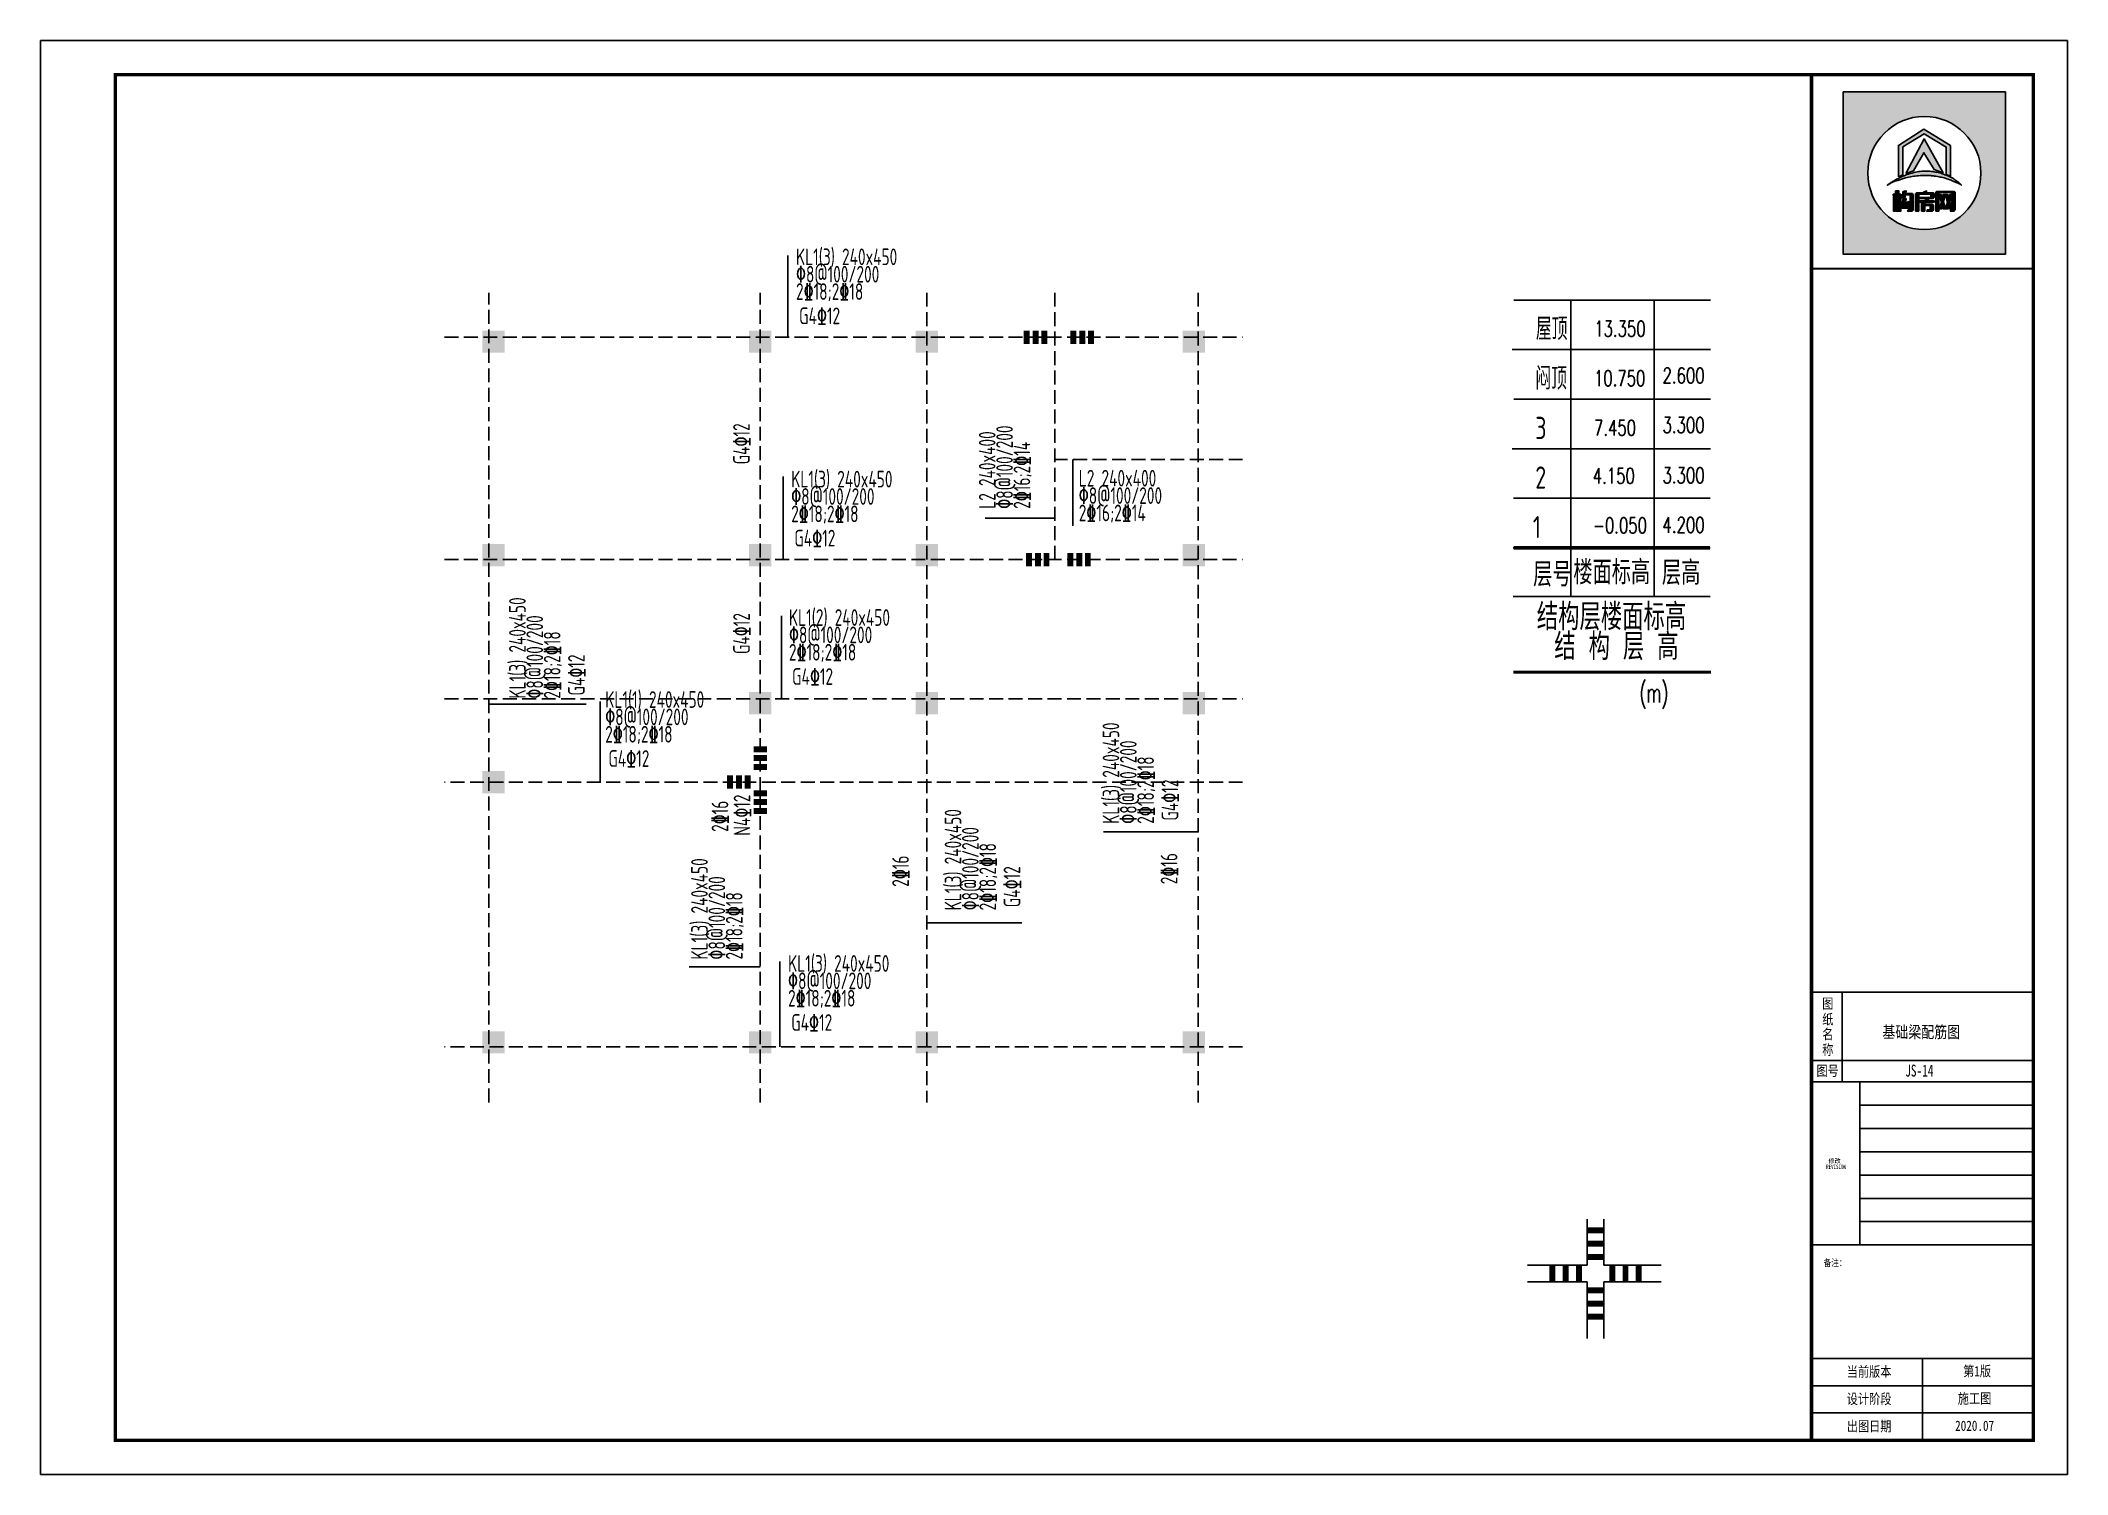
# Model space of a CAD drawing. Header units: millimetres. Extents: x -807114 to 558292, y -468455 to -61603.
# Drawn here: x 113892 to 150358, y -254641 to -228857 of the extents above; entities that cross this region are included whole.
import ezdxf
from ezdxf.enums import TextEntityAlignment as Align

# ---------------------------------------------------------------- set-up
doc = ezdxf.new("R2010")
doc.units = ezdxf.units.MM
doc.header["$LTSCALE"] = 1000
for name, pattern in [('3', [5, 3, -2]), ('DASH', [0.35, 0.25, -0.1]), ('DASHED', [19.05, 12.7, -6.35])]:
    doc.linetypes.add(name, pattern=pattern)
for name, color, linetype in [('BEAM', 4, 'DASHED'), ('PUB_TAB', 117, 'Continuous'), ('PUB_TEXT', 3, 'Continuous'), ('PUB_TITLE', 4, 'Continuous'), ('S_BEAMDIMMASS', 2, 'Continuous'), ('text1', 22, 'Continuous'), ('YHJ_图名', 7, 'Continuous'), ('建-文字', 7, 'Continuous'), ('建-轴', 1, 'Continuous')]:
    doc.layers.add(name, color=color, linetype=linetype)
doc.layers.add('YHG_表格', color=3, linetype='Continuous', lineweight=18)
doc.styles.add('_SIMPLEX', font='txt.shx', dxfattribs={"width": 0.8, "bigfont": 'hztxt.shx'})
doc.styles.add('TSSD_Rein', font='Tssdeng.shx', dxfattribs={"width": 0.7, "bigfont": 'hztxt.shx'})
doc.styles.add('uni-黑体', font='simhei.ttf')
doc.styles.add('ZDBOX', font='simsun.ttc', dxfattribs={"width": 0.7})
doc.styles.add('双线', font='tssdeng2.shx', dxfattribs={"width": 0.75, "bigfont": 'tssdchn.shx'})
doc.styles.add('宋体', font='simsun.ttc', dxfattribs={"width": 0.8})

msp = doc.modelspace()

# ---------------------------------------------------------------- texts
at = {"style": 'TSSD_Rein', "width": 0.7}
for s, p in [('G4%%13112', (126652.1, -236477.9)), ('G4%%13112', (126653.1, -239889.5)), ('N4%%13112', (126661.9, -243155.2))]:
    msp.add_text(s, height=300, rotation=90, dxfattribs=at).set_placement(p)
for p in [(126355.7, -243088), (129603.3, -244074.7), (134435.4, -244029.1)]:
    msp.add_text('2%%13216', height=300, rotation=90, dxfattribs=at).set_placement(p, align=Align.BOTTOM_LEFT)
at = {"style": 'ZDBOX', "width": 0.8}
for s, height, p in [('图', 184.2, (146046.3, -246175.1)), ('纸', 184.2, (146046.3, -246452.9)), ('名', 184.2, (146046.3, -246721.3)), ('称', 184.2, (146046.3, -247003.6)), ('图号', 184.17, (146042.6, -247383.5)), ('备注：', 122.78, (146177.6, -250830.7))]:
    msp.add_text(s, height=height, dxfattribs=at).set_placement(p, align=Align.MIDDLE)
for s, p in [('当前版本', (146387.3, -252883.6)), ('第1版', (148480.8, -252875.2)), ('设计阶段', (146387.3, -253374.8)), ('施工图', (148384.6, -253366.3)), ('出图日期', (146387.3, -253865.9)), ('2020.07', (148336.5, -253857.5))]:
    msp.add_text(s, height=184.17, dxfattribs=at).set_placement(p)
at = {"layer": 'PUB_TAB', "color": 7, "style": '_SIMPLEX', "width": 0.7}
for s, p in [('13.350', (141844.8, -234179.1)), ('10.750', (141839.9, -235070)), ('2.600', (143073.2, -235020.6)), ('7.450', (141839.9, -235960.9)), ('3.300', (143073.2, -235911.5)), ('4.150', (141818.8, -236824.7)), ('3.300', (143073.2, -236815.7)), ('-0.050', (141818.8, -237715.6)), ('4.200', (143073.2, -237706.6))]:
    msp.add_text(s, height=280, dxfattribs=at).set_placement(p)
at = {"layer": 'PUB_TEXT', "color": 8, "style": '宋体'}
msp.add_text('修改', height=78.05, dxfattribs=at).set_placement((146058.8, -249042.7))
at = {"layer": 'PUB_TEXT', "color": 8, "style": '宋体', "width": 0.7}
msp.add_text('REVISION', height=78.05, dxfattribs=at).set_placement((146016.2, -249170.8), align=Align.BOTTOM_LEFT)
at = {"layer": 'S_BEAMDIMMASS', "style": 'TSSD_Rein', "width": 0.7}
for s, p in [('KL1(3) 240x450', (127482.6, -232985.8)), ('%%1308@100/200', (127482.6, -233298.3)), ('2%%13218;2%%13218', (127482.6, -233610.8)), ('KL1(3) 240x450', (127396.8, -236983.1)), ('L2 240x400', (132570.6, -236966.5)), ('%%1308@100/200', (127396.8, -237295.6)), ('%%1308@100/200', (132570.6, -237279)), ('2%%13218;2%%13218', (127396.8, -237608.1)), ('2%%13216;2%%13214', (132570.6, -237591.5)), ('KL1(2) 240x450', (127355.9, -239471.6)), ('%%1308@100/200', (127355.9, -239784.1)), ('2%%13218;2%%13218', (127355.9, -240096.6)), ('KL1(1) 240x450', (124050.7, -240946.2)), ('%%1308@100/200', (124050.7, -241258.7)), ('2%%13218;2%%13218', (124050.7, -241571.2)), ('KL1(3) 240x450', (127340.4, -245692.8)), ('%%1308@100/200', (127340.4, -246005.3)), ('2%%13218;2%%13218', (127340.4, -246317.8))]:
    msp.add_text(s, height=300, dxfattribs=at).set_placement(p, align=Align.BOTTOM_LEFT)
for p in [(127539.6, -233957), (127453.8, -237954.3), (127412.9, -240442.9), (124107.7, -241917.5), (127397.3, -246664)]:
    msp.add_text('G4%%13112', height=300, dxfattribs=at).set_placement(p)
for s, p in [('L2 240x400', (131163, -237277.2)), ('%%1308@100/200', (131475.5, -237277.2)), ('2%%13216;2%%13214', (131788, -237277.2)), ('KL1(3) 240x450', (122711.2, -240691.2)), ('%%1308@100/200', (123023.7, -240691.2)), ('2%%13218;2%%13218', (123336.2, -240691.2)), ('KL1(3) 240x450', (133389.1, -242941.3)), ('%%1308@100/200', (133701.6, -242941.3)), ('2%%13218;2%%13218', (134014.1, -242941.3)), ('KL1(3) 240x450', (130547.8, -244498.8)), ('%%1308@100/200', (130860.3, -244498.8)), ('KL1(3) 240x450', (125986.1, -245382.9)), ('2%%13218;2%%13218', (131172.8, -244498.8)), ('%%1308@100/200', (126298.6, -245383)), ('2%%13218;2%%13218', (126611.1, -245383))]:
    msp.add_text(s, height=300, rotation=90, dxfattribs=at).set_placement(p, align=Align.BOTTOM_LEFT)
for p in [(123682.4, -240634.3), (134360.4, -242884.4), (131519.1, -244441.8)]:
    msp.add_text('G4%%13112', height=300, rotation=90, dxfattribs=at).set_placement(p)
at = {"layer": 'YHJ_图名', "color": 3}
for s, height, style, width, p in [('屋顶', 400, '双线', 0.75, (140793.2, -234241.9)), ('闷顶', 400, '双线', 0.75, (140783.5, -235132.7)), ('3', 400, '双线', 0.75, (140783.5, -236023.6)), ('2', 400, '双线', 0.75, (140783.5, -236914.5)), ('1', 400, '双线', 0.75, (140740.2, -237805.4)), ('层号', 432, 'TSSD_Rein', 0.8, (140744.5, -238673.5, 7182)), ('楼面标高', 432, 'TSSD_Rein', 0.8, (141468.4, -238636, 7980)), ('层高', 432, 'TSSD_Rein', 0.8, (143061.7, -238644.5, 7182)), ('结构层楼面标高', 480, 'TSSD_Rein', 0.8, (140810.4, -239460, 7980)), ('结 构 层 高', 480, 'TSSD_Rein', 0.8, (141125.6, -239995, 7980)), ('(m)', 346.71, '_SIMPLEX', 0.6, (142660, -240757.1))]:
    msp.add_text(s, height=height, dxfattribs=dict(at, style=style, width=width)).set_placement(p)
at = {"layer": '建-文字', "style": 'uni-黑体'}
for s, width, p in [('基础梁配筋图', 0.8, (147027.8, -246791.9)), ('JS-14', 0.7, (147438.4, -247486.4))]:
    msp.add_text(s, height=213.77, dxfattribs=dict(at, width=width)).set_placement(p)

# ---------------------------------------------------------------- blocks, each defined once
blk = doc.blocks.new('sadasfafa')
h = blk.add_hatch(color=252)
h.dxf.hatch_style = 1
h.paths.add_polyline_path([(1853311, -2488040), (1853311, -2490368), (1855639, -2490368), (1855639, -2488040)])
h.paths.add_polyline_path([(1855286, -2489204, 1), (1853664, -2489204, 1)], flags=16)
edge = h.paths.add_edge_path(flags=0)
edge.add_spline(control_points=[(1853945, -2489376), (1853935, -2489385), (1854022, -2489327), (1854064, -2489324), (1854178, -2489280), (1854273, -2489257), (1854375, -2489242), (1854470, -2489236), (1854555, -2489239), (1854630, -2489250), (1854700, -2489259), (1854781, -2489280), (1854854, -2489303), (1854917, -2489335), (1854967, -2489354), (1854993, -2489368), (1855014, -2489382), (1854982, -2489354), (1854965, -2489332), (1854910, -2489297), (1854854, -2489260), (1854784, -2489234), (1854713, -2489206), (1854640, -2489189), (1854569, -2489179), (1854497, -2489176), (1854414, -2489178), (1854321, -2489198), (1854229, -2489222), (1854147, -2489257), (1854080, -2489292), (1854021, -2489325), (1853977, -2489352), (1853953, -2489369), (1853945, -2489376)], knot_values=[0, 0, 0, 0, 114.670179, 423.637006, 763.89867, 1083.683754, 1343.405239, 1688.07646, 1952.326814, 2113.699055, 2375.693807, 2595.188681, 2872.839541, 3068.155951, 3238.592156, 3348.056762, 3361.095167, 3431.805845, 3527.265261, 3733.200323, 3952.805082, 4160.23278, 4398.128766, 4650.488133, 4837.16968, 5050.428326, 5308.684497, 5588.159898, 5913.430939, 6163.12325, 6398.139207, 6601.625078, 6772.549769, 6871.149972, 6871.149972, 6871.149972, 6871.149972], degree=3, periodic=1)
h.paths.add_polyline_path([(1854530, -2489580), (1854534, -2489580), (1854534, -2489603), (1854618, -2489603), (1854618, -2489621), (1854481, -2489621), (1854481, -2489650), (1854589, -2489650), (1854599, -2489656), (1854606, -2489666), (1854606, -2489733), (1854600, -2489742), (1854590, -2489750), (1854506, -2489750), (1854514, -2489740), (1854518, -2489731), (1854552, -2489731), (1854558, -2489728), (1854560, -2489721), (1854560, -2489675), (1854558, -2489670), (1854553, -2489667), (1854481, -2489667), (1854481, -2489750), (1854436, -2489750), (1854436, -2489626), (1854433, -2489621), (1854406, -2489621), (1854406, -2489603), (1854488, -2489603), (1854488, -2489590)], flags=0)
h.paths.add_polyline_path([(1854486, -2489468), (1854506, -2489461), (1854506, -2489485), (1854510, -2489489), (1854601, -2489489), (1854609, -2489494), (1854615, -2489502), (1854615, -2489556), (1854607, -2489564), (1854599, -2489569), (1854401, -2489569), (1854394, -2489573), (1854394, -2489750), (1854349, -2489750), (1854349, -2489504), (1854355, -2489495), (1854367, -2489489), (1854462, -2489489), (1854462, -2489474)], flags=0)
h.paths.add_polyline_path([(1854394, -2489554), (1854394, -2489512), (1854404, -2489506), (1854562, -2489506), (1854570, -2489513), (1854570, -2489554)], flags=0)
h.paths.add_polyline_path([(1854214, -2489569), (1854203, -2489632), (1854193, -2489683), (1854194, -2489689), (1854218, -2489689), (1854220, -2489683), (1854214, -2489633), (1854254, -2489614), (1854263, -2489686), (1854263, -2489700), (1854255, -2489709), (1854159, -2489709), (1854150, -2489702), (1854148, -2489692), (1854173, -2489569)], flags=0)
h.paths.add_polyline_path([(1854187, -2489466), (1854213, -2489458), (1854207, -2489496), (1854296, -2489496), (1854305, -2489498), (1854312, -2489505), (1854314, -2489513), (1854314, -2489733), (1854310, -2489741), (1854301, -2489750), (1854231, -2489750), (1854238, -2489741), (1854243, -2489730), (1854261, -2489730), (1854268, -2489727), (1854270, -2489720), (1854270, -2489531), (1854270, -2489526), (1854267, -2489521), (1854260, -2489516), (1854202, -2489516), (1854201, -2489534), (1854196, -2489558), (1854150, -2489558), (1854159, -2489535), (1854165, -2489504), (1854167, -2489471)], flags=0)
h.paths.add_polyline_path([(1854140, -2489544), (1854140, -2489750), (1854114, -2489750), (1854114, -2489544)], flags=0)
h.paths.add_polyline_path([(1854056, -2489544), (1854053, -2489750), (1854031, -2489750), (1854031, -2489544)], flags=0)
h.paths.add_polyline_path([(1854107, -2489459), (1854107, -2489508), (1854139, -2489508), (1854139, -2489527), (1854107, -2489527), (1854107, -2489750), (1854062, -2489750), (1854062, -2489527), (1854029, -2489527), (1854029, -2489508), (1854062, -2489508), (1854062, -2489459)], flags=0)
h.paths.add_polyline_path([(1854209, -2489211), (1854471, -2488714), (1854743, -2489200), (1854618, -2489155), (1854470, -2488913), (1854318, -2489172)], flags=0)
h.paths.add_polyline_path([(1854102, -2488808), (1854470, -2488575), (1854848, -2488810), (1854848, -2489247), (1854790, -2489223), (1854790, -2488832), (1854471, -2488643), (1854168, -2488829), (1854168, -2489231), (1854102, -2489257)], flags=0)
h.paths.add_polyline_path([(1854685, -2489750), (1854641, -2489750), (1854641, -2489488), (1854641, -2489484), (1854646, -2489475), (1854656, -2489467), (1854898, -2489467), (1854907, -2489471), (1854916, -2489478), (1854916, -2489731), (1854908, -2489743), (1854902, -2489750), (1854847, -2489750), (1854858, -2489732), (1854866, -2489731), (1854869, -2489724), (1854869, -2489718), (1854867, -2489718), (1854836, -2489718), (1854826, -2489684), (1854814, -2489718), (1854746, -2489718), (1854736, -2489684), (1854722, -2489718), (1854689, -2489718), (1854689, -2489709), (1854691, -2489709), (1854720, -2489621), (1854685, -2489512)], flags=0)
h.paths.add_polyline_path([(1854779, -2489518), (1854809, -2489621), (1854781, -2489709), (1854777, -2489709), (1854750, -2489621), (1854775, -2489518)], flags=0)
h = blk.add_hatch(color=7)
h.dxf.hatch_style = 1
h.paths.add_polyline_path([(1854102, -2489257), (1854168, -2489231), (1854168, -2488829), (1854471, -2488643), (1854790, -2488832), (1854790, -2489223), (1854848, -2489247), (1854848, -2488810), (1854470, -2488575), (1854102, -2488808)])
h = blk.add_hatch(color=7)
h.dxf.hatch_style = 1
h.paths.add_polyline_path([(1854318, -2489172), (1854470, -2488913), (1854618, -2489155), (1854743, -2489200), (1854471, -2488714), (1854209, -2489211)])
h = blk.add_hatch(color=7)
h.dxf.hatch_style = 1
edge = h.paths.add_edge_path()
edge.add_spline(control_points=[(1853945, -2489376), (1853953, -2489369), (1853977, -2489352), (1854021, -2489325), (1854080, -2489292), (1854147, -2489257), (1854229, -2489222), (1854321, -2489198), (1854414, -2489178), (1854497, -2489176), (1854569, -2489179), (1854640, -2489189), (1854713, -2489206), (1854784, -2489234), (1854854, -2489260), (1854910, -2489297), (1854965, -2489332), (1854982, -2489354), (1855014, -2489382), (1854993, -2489368), (1854967, -2489354), (1854917, -2489335), (1854854, -2489303), (1854781, -2489280), (1854700, -2489259), (1854630, -2489250), (1854555, -2489239), (1854470, -2489236), (1854375, -2489242), (1854273, -2489257), (1854178, -2489280), (1854064, -2489324), (1854022, -2489327), (1853935, -2489385), (1853945, -2489376)], knot_values=[0, 0, 0, 0, 98.600203, 269.524894, 473.010766, 708.026723, 957.719033, 1282.990074, 1562.465475, 1820.721647, 2033.980292, 2220.661839, 2473.021206, 2710.917192, 2918.34489, 3137.949649, 3343.884711, 3439.344127, 3510.054805, 3523.09321, 3632.557816, 3802.994021, 3998.310431, 4275.961291, 4495.456165, 4757.450917, 4918.823158, 5183.073513, 5527.744733, 5787.466218, 6107.251302, 6447.512966, 6756.479793, 6871.149972, 6871.149972, 6871.149972, 6871.149972], degree=3, periodic=1)
h = blk.add_hatch(color=7)
h.dxf.hatch_style = 1
h.paths.add_polyline_path([(1854062, -2489459), (1854062, -2489508), (1854029, -2489508), (1854029, -2489527), (1854062, -2489527), (1854062, -2489750), (1854107, -2489750), (1854107, -2489527), (1854139, -2489527), (1854139, -2489508), (1854107, -2489508), (1854107, -2489459)])
h = blk.add_hatch(color=7)
h.dxf.hatch_style = 1
h.paths.add_polyline_path([(1854167, -2489471), (1854165, -2489504), (1854159, -2489535), (1854150, -2489558), (1854196, -2489558), (1854201, -2489534), (1854202, -2489516), (1854260, -2489516), (1854267, -2489521), (1854270, -2489526), (1854270, -2489531), (1854270, -2489720), (1854268, -2489727), (1854261, -2489730), (1854243, -2489730), (1854238, -2489741), (1854231, -2489750), (1854301, -2489750), (1854310, -2489741), (1854314, -2489733), (1854314, -2489513), (1854312, -2489505), (1854305, -2489498), (1854296, -2489496), (1854207, -2489496), (1854213, -2489458), (1854187, -2489466)])
h = blk.add_hatch(color=7)
h.dxf.hatch_style = 1
h.paths.add_polyline_path([(1854462, -2489474), (1854462, -2489489), (1854367, -2489489), (1854355, -2489495), (1854349, -2489504), (1854349, -2489750), (1854394, -2489750), (1854394, -2489573), (1854401, -2489569), (1854599, -2489569), (1854607, -2489564), (1854615, -2489556), (1854615, -2489502), (1854609, -2489494), (1854601, -2489489), (1854510, -2489489), (1854506, -2489485), (1854506, -2489461), (1854486, -2489468)])
h.paths.add_polyline_path([(1854394, -2489554), (1854394, -2489512), (1854404, -2489506), (1854562, -2489506), (1854570, -2489513), (1854570, -2489554)], flags=16)
h = blk.add_hatch(color=7)
h.dxf.hatch_style = 1
h.paths.add_polyline_path([(1854685, -2489512), (1854685, -2489493), (1854693, -2489483), (1854862, -2489483), (1854869, -2489491), (1854869, -2489724), (1854866, -2489731), (1854858, -2489732), (1854847, -2489750), (1854902, -2489750), (1854908, -2489743), (1854916, -2489731), (1854916, -2489478), (1854907, -2489471), (1854898, -2489467), (1854656, -2489467), (1854646, -2489475), (1854641, -2489484), (1854641, -2489488), (1854641, -2489750), (1854685, -2489750)])
h = blk.add_hatch(color=7)
h.dxf.hatch_style = 1
h.paths.add_polyline_path([(1854866, -2489709), (1854840, -2489621), (1854866, -2489512), (1854836, -2489512), (1854824, -2489558), (1854808, -2489512), (1854745, -2489512), (1854734, -2489557), (1854719, -2489512), (1854689, -2489512), (1854720, -2489621), (1854691, -2489709), (1854689, -2489709), (1854689, -2489710), (1854689, -2489718), (1854722, -2489718), (1854736, -2489684), (1854746, -2489718), (1854814, -2489718), (1854826, -2489684), (1854836, -2489718), (1854867, -2489718), (1854867, -2489709)])
h.paths.add_polyline_path([(1854779, -2489518), (1854809, -2489621), (1854781, -2489709), (1854777, -2489709), (1854750, -2489621), (1854775, -2489518)], flags=16)
h = blk.add_hatch(color=7)
h.dxf.hatch_style = 1
h.paths.add_polyline_path([(1854031, -2489544), (1854031, -2489750), (1854053, -2489750), (1854056, -2489544)])
h = blk.add_hatch(color=7)
h.dxf.hatch_style = 1
h.paths.add_polyline_path([(1854114, -2489544), (1854114, -2489750), (1854140, -2489750), (1854140, -2489544)])
h = blk.add_hatch(color=7)
h.dxf.hatch_style = 1
h.paths.add_polyline_path([(1854173, -2489569), (1854148, -2489692), (1854150, -2489702), (1854159, -2489709), (1854255, -2489709), (1854263, -2489700), (1854263, -2489686), (1854254, -2489614), (1854214, -2489633), (1854220, -2489683), (1854218, -2489689), (1854194, -2489689), (1854193, -2489683), (1854203, -2489632), (1854214, -2489569)])
h = blk.add_hatch(color=7)
h.dxf.hatch_style = 1
h.paths.add_polyline_path([(1854488, -2489590), (1854488, -2489603), (1854406, -2489603), (1854406, -2489621), (1854433, -2489621), (1854436, -2489626), (1854436, -2489750), (1854481, -2489750), (1854481, -2489667), (1854553, -2489667), (1854558, -2489670), (1854560, -2489675), (1854560, -2489721), (1854558, -2489728), (1854552, -2489731), (1854518, -2489731), (1854514, -2489740), (1854506, -2489750), (1854590, -2489750), (1854600, -2489742), (1854606, -2489733), (1854606, -2489666), (1854599, -2489656), (1854589, -2489650), (1854481, -2489650), (1854481, -2489621), (1854618, -2489621), (1854618, -2489603), (1854534, -2489603), (1854534, -2489580), (1854530, -2489580)])
for points in [[(1855639, -2488040), (1853311, -2488040), (1853311, -2490368), (1855639, -2490368)], [(1854102, -2489257), (1854102, -2488808), (1854470, -2488575), (1854848, -2488810), (1854848, -2489247), (1854790, -2489223), (1854790, -2488832), (1854471, -2488643), (1854168, -2488829), (1854168, -2489231)], [(1854209, -2489211), (1854318, -2489172), (1854470, -2488913), (1854618, -2489155), (1854743, -2489200), (1854471, -2488714)], [(1854062, -2489459), (1854107, -2489459), (1854107, -2489508), (1854139, -2489508), (1854139, -2489527), (1854107, -2489527), (1854107, -2489750), (1854062, -2489750), (1854062, -2489527), (1854029, -2489527), (1854029, -2489508), (1854062, -2489508)], [(1854462, -2489474), (1854486, -2489468), (1854506, -2489461), (1854506, -2489485), (1854510, -2489489), (1854601, -2489489), (1854609, -2489494), (1854615, -2489502), (1854615, -2489556), (1854607, -2489564), (1854599, -2489569), (1854401, -2489569), (1854394, -2489573), (1854394, -2489750), (1854349, -2489750), (1854349, -2489504), (1854355, -2489495), (1854367, -2489489), (1854462, -2489489)], [(1854394, -2489554), (1854570, -2489554), (1854570, -2489513), (1854562, -2489506), (1854404, -2489506), (1854394, -2489512)], [(1854641, -2489750), (1854641, -2489488), (1854641, -2489484), (1854646, -2489475), (1854656, -2489467), (1854898, -2489467), (1854907, -2489471), (1854916, -2489478), (1854916, -2489731), (1854908, -2489743), (1854902, -2489750), (1854847, -2489750), (1854858, -2489732), (1854866, -2489731), (1854869, -2489724), (1854869, -2489491), (1854862, -2489483), (1854693, -2489483), (1854685, -2489493), (1854685, -2489750)], [(1854775, -2489518), (1854779, -2489518), (1854809, -2489621), (1854781, -2489709), (1854777, -2489709), (1854750, -2489621)], [(1854056, -2489544), (1854031, -2489544), (1854031, -2489750), (1854053, -2489750)], [(1854114, -2489544), (1854140, -2489544), (1854140, -2489750), (1854114, -2489750)], [(1854488, -2489590), (1854530, -2489580), (1854534, -2489580), (1854534, -2489603), (1854618, -2489603), (1854618, -2489621), (1854481, -2489621), (1854481, -2489650), (1854589, -2489650), (1854599, -2489656), (1854606, -2489666), (1854606, -2489733), (1854600, -2489742), (1854590, -2489750), (1854506, -2489750), (1854514, -2489740), (1854518, -2489731), (1854552, -2489731), (1854558, -2489728), (1854560, -2489721), (1854560, -2489675), (1854558, -2489670), (1854553, -2489667), (1854481, -2489667), (1854481, -2489750), (1854436, -2489750), (1854436, -2489626), (1854433, -2489621), (1854406, -2489621), (1854406, -2489603), (1854488, -2489603)]]:
    blk.add_lwpolyline(points, close=True)
for points in [[(1854167, -2489471), (1854187, -2489466), (1854213, -2489458), (1854207, -2489496), (1854296, -2489496), (1854305, -2489498), (1854312, -2489505), (1854314, -2489513), (1854314, -2489733), (1854310, -2489741), (1854301, -2489750), (1854231, -2489750), (1854238, -2489741), (1854243, -2489730), (1854261, -2489730), (1854268, -2489727), (1854270, -2489720), (1854270, -2489531), (1854270, -2489526), (1854267, -2489521), (1854260, -2489516), (1854202, -2489516), (1854201, -2489534), (1854196, -2489558), (1854150, -2489558), (1854150, -2489558), (1854159, -2489535), (1854165, -2489504), (1854167, -2489471)], [(1854866, -2489709), (1854866, -2489709), (1854867, -2489709), (1854867, -2489718), (1854836, -2489718), (1854826, -2489684), (1854814, -2489718), (1854746, -2489718), (1854736, -2489684), (1854722, -2489718), (1854689, -2489718), (1854689, -2489710), (1854689, -2489709), (1854691, -2489709), (1854720, -2489621), (1854689, -2489512)], [(1854173, -2489569), (1854214, -2489569), (1854203, -2489632), (1854193, -2489683), (1854194, -2489689), (1854218, -2489689), (1854220, -2489683), (1854214, -2489633), (1854254, -2489614), (1854263, -2489686), (1854263, -2489700), (1854255, -2489709), (1854159, -2489709), (1854150, -2489702), (1854148, -2489692), (1854173, -2489569)]]:
    blk.add_lwpolyline(points)
at = {"color": 7}
blk.add_lwpolyline([(1854689, -2489512), (1854719, -2489512), (1854734, -2489557), (1854745, -2489512), (1854808, -2489512), (1854824, -2489558), (1854836, -2489512), (1854866, -2489512), (1854840, -2489621), (1854866, -2489709)], dxfattribs=at)
blk.add_circle((1854475, -2489204), 811)
at = {"start_tangent": (-0.74079, -0.671736), "end_tangent": (-0.74079, -0.671736)}
blk.add_spline([(1853945, -2489376), (1853977, -2489357), (1854071, -2489318), (1854178, -2489282), (1854280, -2489257), (1854365, -2489245), (1854479, -2489238), (1854566, -2489241), (1854619, -2489248), (1854704, -2489261), (1854775, -2489279), (1854861, -2489308), (1854920, -2489335), (1854972, -2489357), (1855003, -2489375), (1855007, -2489377), (1854990, -2489361), (1854968, -2489339), (1854913, -2489299), (1854851, -2489261), (1854787, -2489235), (1854714, -2489208), (1854633, -2489189), (1854572, -2489180), (1854501, -2489177), (1854416, -2489181), (1854326, -2489198), (1854222, -2489227), (1854146, -2489259), (1854077, -2489294), (1854019, -2489327), (1853971, -2489357), (1853945, -2489376)], degree=3, dxfattribs=at)

# ---------------------------------------------------------------- hatches: boundary and pattern name
h = msp.add_hatch(color=256)
h.dxf.hatch_style = 1
h.paths.add_polyline_path([(134439, -237911.2), (134439, -238311.2), (134839, -238311.2), (134839, -237911.2)])
h.paths.add_polyline_path([(121839, -246671.2), (121839, -247071.2), (122239, -247071.2), (122239, -246671.2)])
h.paths.add_polyline_path([(129639, -240571.2), (129639, -240971.2), (130039, -240971.2), (130039, -240571.2)])
h.paths.add_polyline_path([(121839, -241991.2), (121839, -242391.2), (122239, -242391.2), (122239, -241991.2)])
h.paths.add_polyline_path([(126639, -237911.2), (126639, -238311.2), (127039, -238311.2), (127039, -237911.2)])
h.paths.add_polyline_path([(134439, -234471.2), (134839, -234471.2), (134839, -234071.2), (134439, -234071.2)])
h.paths.add_polyline_path([(121839, -234471.2), (122239, -234471.2), (122239, -234071.2), (121839, -234071.2)])
h.paths.add_polyline_path([(129639, -246671.2), (129639, -247071.2), (130039, -247071.2), (130039, -246671.2)])
h.paths.add_polyline_path([(134439, -246671.2), (134439, -247071.2), (134839, -247071.2), (134839, -246671.2)])
h.paths.add_polyline_path([(121839, -237911.2), (121839, -238311.2), (122239, -238311.2), (122239, -237911.2)])
h.paths.add_polyline_path([(126639, -246671.2), (126639, -247071.2), (127039, -247071.2), (127039, -246671.2)])
h.paths.add_polyline_path([(126639, -234471.2), (127039, -234471.2), (127039, -234071.2), (126639, -234071.2)])
h.paths.add_polyline_path([(129639, -234471.2), (130039, -234471.2), (130039, -234071.2), (129639, -234071.2)])
h.paths.add_polyline_path([(134439, -240571.2), (134439, -240971.2), (134839, -240971.2), (134839, -240571.2)])
h.paths.add_polyline_path([(129639, -237911.2), (129639, -238311.2), (130039, -238311.2), (130039, -237911.2)])
h.paths.add_polyline_path([(126639, -240571.2), (126639, -240971.2), (127039, -240971.2), (127039, -240571.2)])

# ---------------------------------------------------------------- linework, layer by layer
for p, q in [((127337.1, -232720.4), (127337.1, -234191.2)), ((132466, -237581.2), (132466, -236391.2)), ((127250.6, -236698.7), (127250.6, -238191.2)), ((130884.4, -237445), (132139, -237445)), ((127225.2, -239204.2), (127225.2, -240691.2)), ((123707.5, -240790.4), (121959, -240790.4)), ((123958.8, -240743.4), (123958.8, -242191.2)), ((133018.2, -243087.8), (134722.6, -243087.8)), ((131544.6, -244724.8), (129839, -244724.8)), ((127192.7, -245415.7), (127192.7, -246951.2)), ((125561.6, -245515.4), (126839, -245515.4)), ((146306, -247581.2), (146306, -245969.7)), ((145753.5, -247197.5), (149743.9, -247197.5))]:
    msp.add_line(p, q)
at = {"const_width": 30.7}
for points in [[(145753.5, -232958.5), (149743.9, -232958.5)], [(145753.5, -245969.7), (149743.9, -245969.7)], [(145753.5, -247581.2), (149743.9, -247581.2)], [(145753.5, -250514.4), (149743.9, -250514.4)]]:
    msp.add_lwpolyline(points, dxfattribs=at)
at = {"layer": 'BEAM', "linetype": '3'}
for p, q in [((141718.9, -250880.3), (141718.9, -250053.2)), ((142017.8, -250880.3), (142017.8, -250053.2)), ((140642.7, -250880.3), (141718.9, -250880.3)), ((142017.8, -250880.3), (143045.5, -250880.3)), ((140642.7, -251179.2), (141718.9, -251179.2)), ((141718.9, -252199.3), (141718.9, -251179.2)), ((142017.8, -251179.2), (143045.5, -251179.2)), ((142017.8, -252199.3), (142017.8, -251179.2))]:
    msp.add_line(p, q, dxfattribs=at)
at = {"layer": 'PUB_TAB'}
msp.add_line((140387.2, -237978.6), (143923.9, -237978.6), dxfattribs=at)
msp.add_line((140387.2, -237978.6), (143923.9, -237978.6), dxfattribs=at)
msp.add_line((140387.2, -237978.6), (143923.9, -237978.6), dxfattribs=at)
msp.add_line((140387.2, -237978.6), (143923.9, -237978.6), dxfattribs=at)
msp.add_line((140387.2, -237978.6), (143923.9, -237978.6), dxfattribs=at)
msp.add_line((140387.2, -237978.6), (143923.9, -237978.6), dxfattribs=at)
msp.add_line((140387.2, -237978.6), (143923.9, -237978.6), dxfattribs=at)
msp.add_line((140387.2, -237978.6), (143923.9, -237978.6), dxfattribs=at)
at = {"layer": 'PUB_TITLE'}
for p, q in [((145753.5, -252553.8), (149743.9, -252553.8)), ((147748.7, -254027.2), (147748.7, -252553.8)), ((145753.5, -253045), (149743.9, -253045)), ((145753.5, -253536.1), (149743.9, -253536.1))]:
    msp.add_line(p, q, dxfattribs=at)
for points in [[(113891.7, -254641.1), (150357.8, -254641.1), (150357.8, -228857), (113891.7, -228857)], [(115237.1, -254027.2), (149743.9, -254027.2), (149743.9, -229470.9), (115237.1, -229470.9)]]:
    msp.add_lwpolyline(points, close=True, dxfattribs=at)
at = {"layer": 'PUB_TITLE', "const_width": 61.4}
msp.add_lwpolyline([(115237.1, -254027.2), (149743.9, -254027.2), (149743.9, -229470.9), (115237.1, -229470.9)], close=True, dxfattribs=at)
msp.add_lwpolyline([(145753.5, -254027.2), (145753.5, -229470.9)], dxfattribs=at)
at = {"layer": 'PUB_TITLE'}
msp.add_lwpolyline([(145753.5, -250514.4), (149743.9, -250514.4)], dxfattribs=at)
for points in [[(146621.7, -247581.2), (146621.7, -247581.2), (146621.7, -250496), (146621.7, -250496)], [(146621.7, -248000.2), (146621.7, -248000.2), (148947.2, -248000.2), (149743.9, -248000.2)], [(146621.7, -248419.3), (146621.7, -248419.3), (148947.2, -248419.3), (149743.9, -248419.3)], [(146621.7, -248838.3), (146621.7, -248838.3), (148947.2, -248838.3), (149743.9, -248838.3)], [(146621.7, -249257.3), (146621.7, -249257.3), (148947.2, -249257.3), (149743.9, -249257.3)], [(146621.7, -249676.4), (146621.7, -249676.4), (148947.2, -249676.4), (149743.9, -249676.4)], [(146621.7, -250095.4), (146621.7, -250095.4), (148947.2, -250095.4), (149743.9, -250095.4)]]:
    msp.add_open_spline(points, degree=3, dxfattribs=at)
at = {"layer": 'text1', "color": 1, "const_width": 107.6}
for points in [[(131632.5, -234311.2), (131632.5, -234071.2)], [(131794.5, -234311.2), (131794.5, -234071.2)], [(131950, -234311.2), (131950, -234071.2)], [(132472.8, -234311.2), (132472.8, -234071.2)], [(132634.8, -234311.2), (132634.8, -234071.2)], [(132790.2, -234311.2), (132790.2, -234071.2)], [(131672.6, -238311.2), (131672.6, -238071.2)], [(131834.6, -238311.2), (131834.6, -238071.2)], [(131990, -238311.2), (131990, -238071.2)], [(132416, -238311.2), (132416, -238071.2)], [(132578, -238311.2), (132578, -238071.2)], [(132733.5, -238311.2), (132733.5, -238071.2)], [(126959, -241600), (126719, -241600)], [(126959, -241755.4), (126719, -241755.4)], [(126294.4, -242311.2), (126294.4, -242071.2)], [(126456.4, -242311.2), (126456.4, -242071.2)], [(126611.8, -242311.2), (126611.8, -242071.2)], [(126959, -241917.4), (126719, -241917.4)], [(126959, -242393.9), (126719, -242393.9)], [(126959, -242549.4), (126719, -242549.4)], [(126959, -242711.4), (126719, -242711.4)], [(142017.8, -250252.4), (141718.9, -250252.4)], [(142017.8, -250491.5), (141718.9, -250491.5)], [(141091.1, -251179.1), (141091.1, -250880.1)], [(141330.3, -251179.1), (141330.3, -250880.1)], [(141569.4, -251179.1), (141569.4, -250880.1)], [(142017.8, -250730.7), (141718.9, -250730.7)], [(142167.3, -251179.1), (142167.3, -250880.1)], [(142406.4, -251179.1), (142406.4, -250880.1)], [(142645.6, -251179.1), (142645.6, -250880.1)], [(142017.8, -251328.5), (141718.9, -251328.5)], [(142017.8, -251567.7), (141718.9, -251567.7)], [(142017.8, -251806.8), (141718.9, -251806.8)]]:
    msp.add_lwpolyline(points, dxfattribs=at)
at = {"layer": 'YHG_表格', "color": 1, "const_width": 70}
msp.add_lwpolyline([(140392.1, -237978.6), (143928.8, -237978.6)], dxfattribs=at)
at = {"layer": 'YHJ_图名', "color": 3}
for p, q in [((140397, -233524.2), (143933.6, -233524.2)), ((141422.1, -233524.2), (141422.1, -238851.5)), ((142921.4, -233524.2), (142921.4, -238308.7)), ((140370.2, -234415), (143933.6, -234415)), ((140397, -234415), (143933.6, -234415)), ((140397, -234415), (143933.6, -234415)), ((140401.8, -234415), (143938.5, -234415)), ((142921.4, -234415), (142921.4, -238308.7)), ((142921.4, -234415), (142921.4, -238308.7)), ((142921.4, -234415), (142921.4, -238308.7)), ((140397, -235305.9), (143933.6, -235305.9)), ((140365.4, -236196.8), (143928.8, -236196.8)), ((140392.1, -236196.8), (143928.8, -236196.8)), ((140397, -236196.8), (143933.6, -236196.8)), ((140392.1, -237087.7), (143928.8, -237087.7)), ((140392.1, -237978.6), (143928.8, -237978.6)), ((142921.4, -238344.9), (142921.4, -238308.7)), ((142921.4, -238341.5), (142921.4, -238308.7)), ((142921.4, -238308.7), (142921.4, -238851.5)), ((140387.2, -238851.5), (143928.8, -238851.5))]:
    msp.add_line(p, q, dxfattribs=at)
at = {"layer": 'YHJ_图名', "color": 3, "const_width": 54.9}
msp.add_lwpolyline([(140387.2, -240212.2), (143945.7, -240212.2)], dxfattribs=at)
at = {"layer": '建-轴', "linetype": 'DASH'}
for p, q in [((121959, -247951.2), (121959, -233391.2)), ((126839, -247951.2), (126839, -233391.2)), ((129839, -233391.2), (129839, -247951.2)), ((132139, -233391.2), (132139, -238191.2)), ((134719, -233391.2), (134719, -247951.2)), ((121159, -234191.2), (135519, -234191.2)), ((135519, -236391.2), (132139, -236391.2)), ((121159, -238191.2), (135519, -238191.2)), ((121159, -240691.2), (135519, -240691.2)), ((135519, -242191.2), (121159, -242191.2)), ((135519, -246951.2), (121159, -246951.2))]:
    msp.add_line(p, q, dxfattribs=at)

# ---------------------------------------------------------------- block references
at = {"xscale": 1.254, "yscale": 1.254, "zscale": 1.254}
msp.add_blockref('sadasfafa', (-2177728.6, 2890222.4), dxfattribs=at)

msp.set_redraw_order([(e.dxf.handle, doc.entitydb.next_handle()) for e in msp.query("TEXT MTEXT ATTDEF DIMENSION ARC_DIMENSION")])  # texts and dimensions are drawn at this point

doc.saveas('drawing.dxf')
